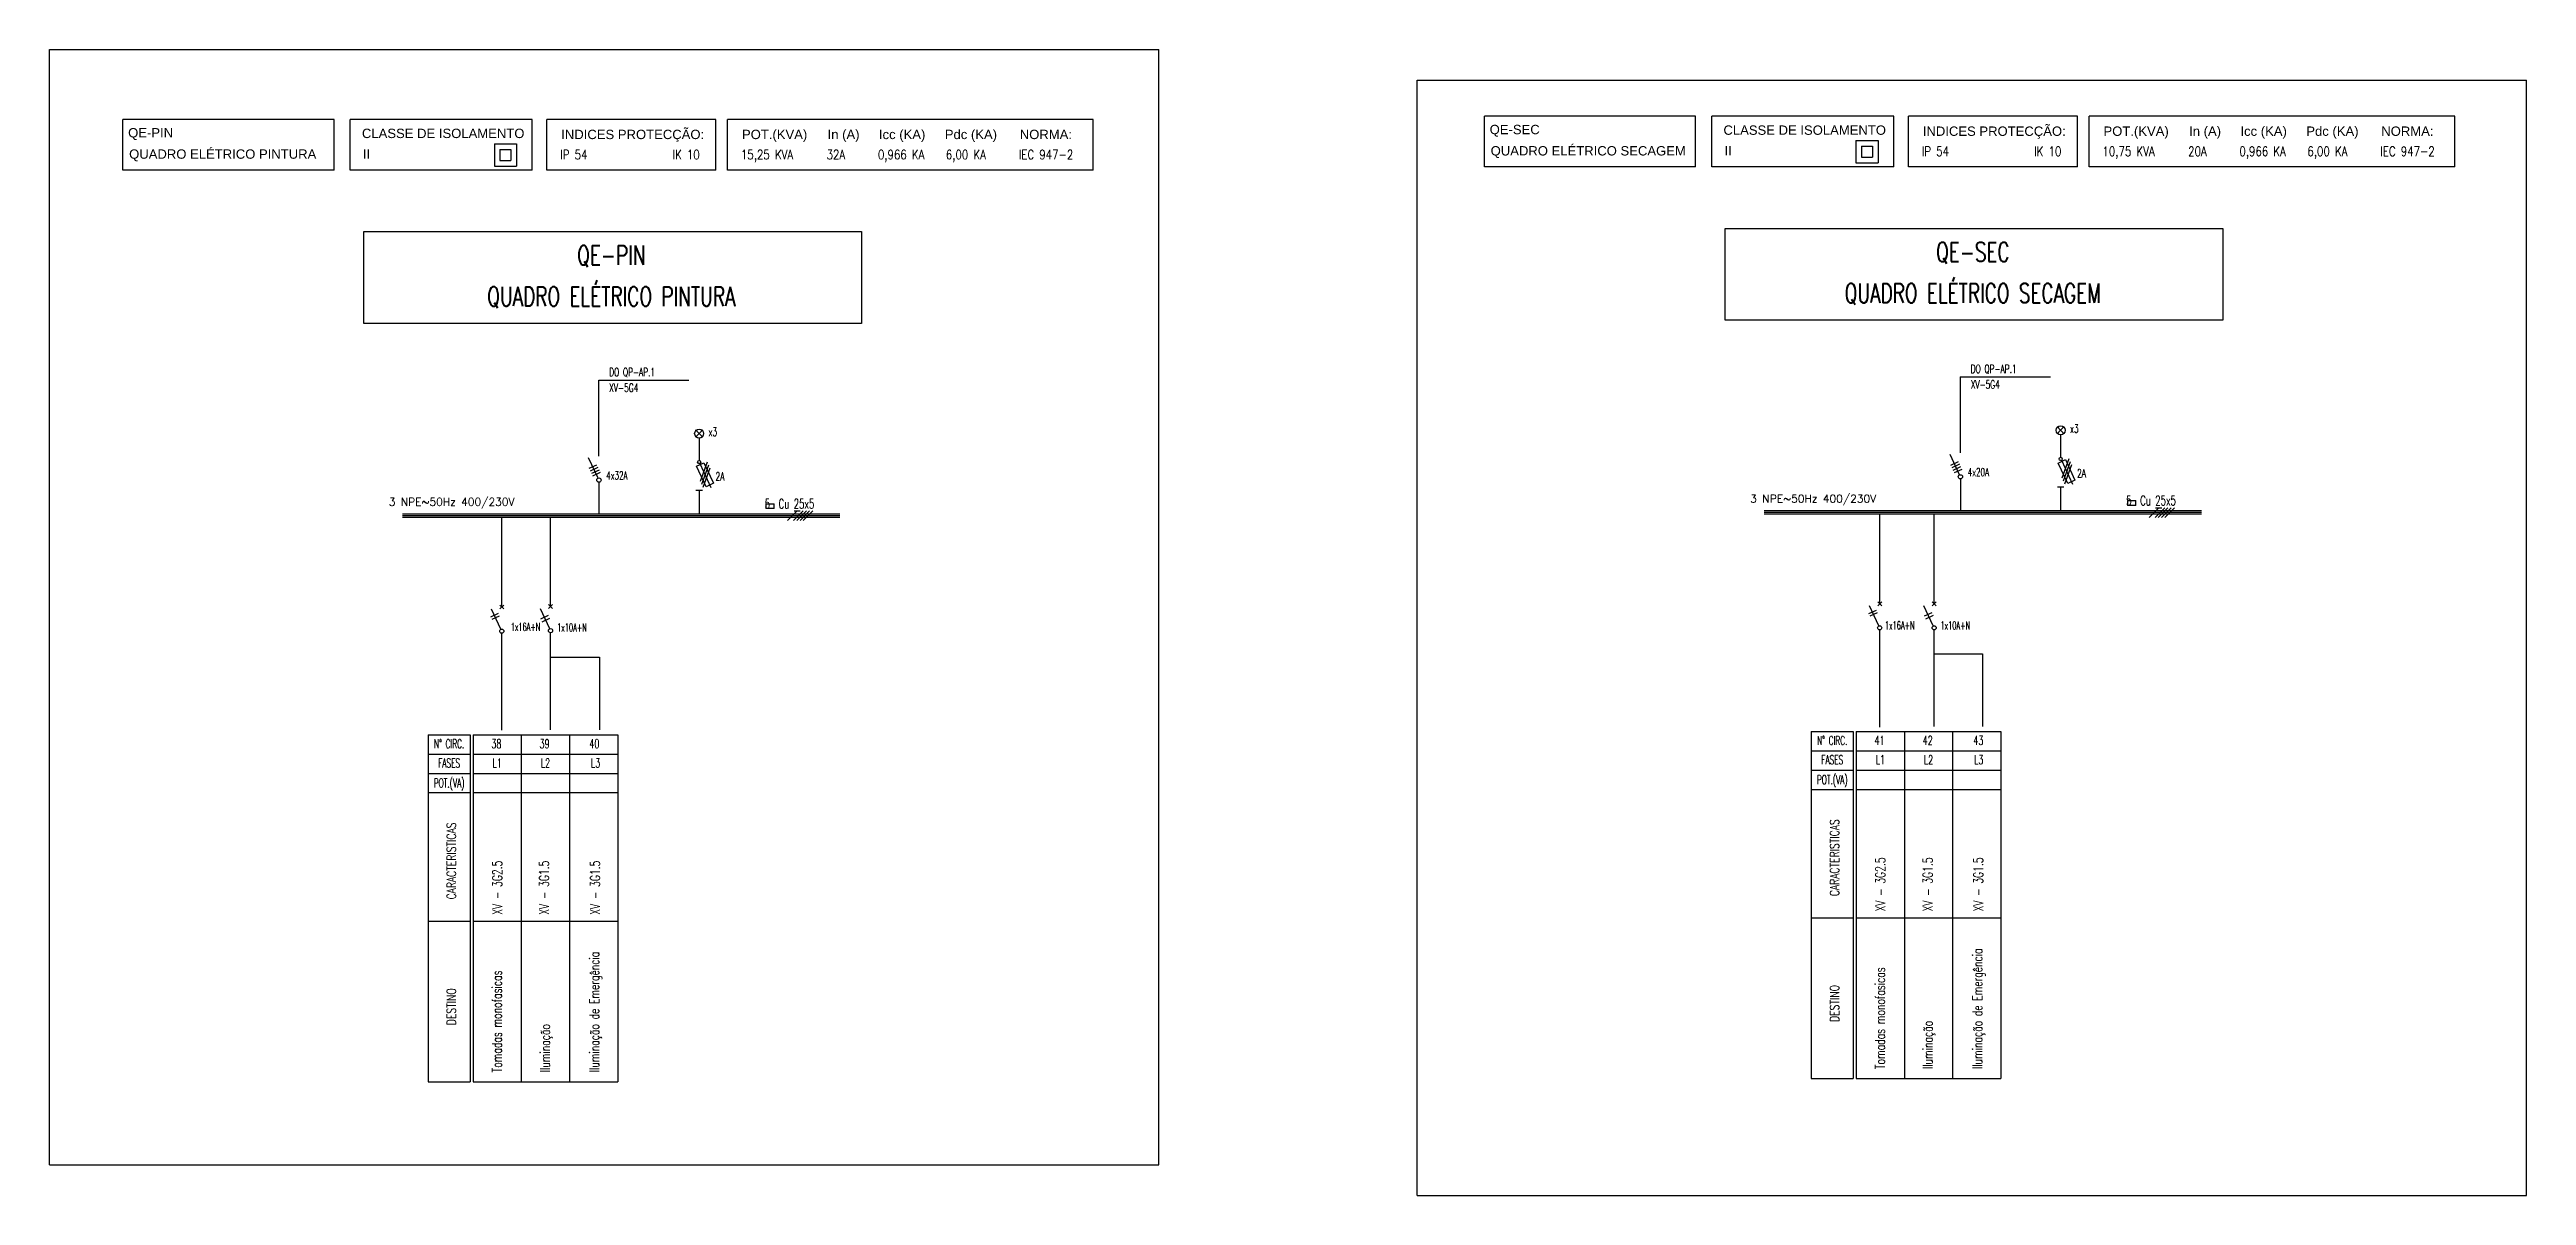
# Model space of a CAD drawing. Header units: millimetres. Extents: x -35961 to -35580, y 154458 to 154764.
# Drawn here: x -35761.7 to -35709.2, y 154515.4 to 154539.6 of the extents above; entities that cross this region are included whole.
import ezdxf
from ezdxf.enums import TextEntityAlignment as Align

# ---------------------------------------------------------------- set-up
doc = ezdxf.new("R2010")
doc.units = ezdxf.units.MM
doc.header["$MEASUREMENT"] = 0
doc.layers.add('ELÉCTRICO', color=255, linetype='Continuous')
doc.layers.add('SIMBOLOGIA', color=255, linetype='Continuous')
doc.styles.add('ARIAL', font='arial.ttf')
doc.styles.add('ROMANS', font='romans')
doc.styles.add('SIMPLEX', font='SIMPLEX')

msp = doc.modelspace()

# ---------------------------------------------------------------- texts
at = {"layer": 'SIMBOLOGIA', "style": 'ARIAL'}
for s, p in [('QE-PIN', (-35760.043, 154537.778)), ('CLASSE DE ISOLAMENTO', (-35755.091, 154537.765)), ('INDICES PROTECÇÃO:', (-35750.869, 154537.743)), ('POT.(KVA)', (-35747.041, 154537.743)), ('In (A)', (-35745.227, 154537.743)), ('Icc (KA)', (-35744.14, 154537.743)), ('Pdc (KA)', (-35742.745, 154537.743)), ('NORMA:', (-35741.157, 154537.743)), ('QE-SEC', (-35731.204, 154537.847)), ('CLASSE DE ISOLAMENTO', (-35726.252, 154537.834)), ('INDICES PROTECÇÃO:', (-35722.029, 154537.812)), ('POT.(KVA)', (-35718.202, 154537.812)), ('In (A)', (-35716.388, 154537.812)), ('Icc (KA)', (-35715.301, 154537.812)), ('Pdc (KA)', (-35713.906, 154537.812)), ('NORMA:', (-35712.318, 154537.812)), ('QUADRO ELÉTRICO PINTURA', (-35760.022, 154537.327)), ('II', (-35755.07, 154537.327)), ('QUADRO ELÉTRICO SECAGEM', (-35731.183, 154537.396)), ('II', (-35726.23, 154537.396))]:
    msp.add_text(s, height=0.198, dxfattribs=at).set_placement(p)
at = {"layer": 'SIMBOLOGIA', "color": 7, "style": 'ROMANS', "width": 0.8}
for s, p in [('IP 54', (-35750.89, 154537.316)), ('IK 10', (-35748.512, 154537.316)), ('15,25 KVA', (-35747.063, 154537.316)), ('32A', (-35745.249, 154537.316)), ('0,966 KA', (-35744.162, 154537.316)), ('6,00 KA', (-35742.723, 154537.316)), ('IEC 947-2', (-35741.178, 154537.316)), ('IP 54', (-35722.051, 154537.385)), ('IK 10', (-35719.672, 154537.385)), ('10,75 KVA', (-35718.224, 154537.385)), ('20A', (-35716.409, 154537.385)), ('0,966 KA', (-35715.323, 154537.385)), ('6,00 KA', (-35713.883, 154537.385)), ('IEC 947-2', (-35712.339, 154537.385))]:
    msp.add_text(s, height=0.198, dxfattribs=at).set_placement(p)
at = {"layer": 'SIMBOLOGIA', "style": 'SIMPLEX', "width": 0.7}
for s, height, p in [('QE-PIN', 0.4085, (-35749.809, 154535.078)), ('QE-SEC', 0.4085, (-35720.97, 154535.147)), ('QUADRO ELÉTRICO PINTURA', 0.40846, (-35749.809, 154534.207)), ('QUADRO ELÉTRICO SECAGEM', 0.40846, (-35720.97, 154534.276))]:
    msp.add_text(s, height=height, dxfattribs=at).set_placement(p, align=Align.CENTER)
at = {"layer": 'SIMBOLOGIA', "style": 'SIMPLEX', "width": 0.65}
for s, height, p in [('XV-5G4', 0.177, (-35749.853, 154532.388)), ('DO QP-AP.1', 0.177, (-35749.853, 154532.719)), ('XV-5G4', 0.177, (-35721.014, 154532.457)), ('DO QP-AP.1', 0.177, (-35721.014, 154532.788)), ('x3', 0.177, (-35747.75, 154531.454)), ('x3', 0.177, (-35718.911, 154531.524)), ('4x32A', 0.1702, (-35749.916, 154530.535)), ('2A', 0.177, (-35747.6, 154530.509)), ('4x20A', 0.1702, (-35721.077, 154530.605)), ('2A', 0.177, (-35718.761, 154530.578))]:
    msp.add_text(s, height=height, dxfattribs=at).set_placement(p)
at = {"layer": 'SIMBOLOGIA', "color": 7, "style": 'ROMANS'}
for p in [(-35754.523, 154529.977), (-35725.683, 154530.046)]:
    msp.add_text('3 NPE~50Hz 400/230V', height=0.165, dxfattribs=at).set_placement(p)
at = {"layer": 'SIMBOLOGIA', "style": 'SIMPLEX', "width": 0.65}
for p in [(-35745.508, 154529.916), (-35716.668, 154529.985)]:
    msp.add_text('5  Cu 25x5', height=0.2042, dxfattribs=at).set_placement(p, align=Align.RIGHT)
at = {"layer": 'SIMBOLOGIA', "style": 'SIMPLEX', "width": 0.6}
for s, p in [('1x16A+N', (-35751.939, 154527.496)), ('1x10A+N', (-35750.954, 154527.484)), ('1x16A+N', (-35722.831, 154527.529)), ('1x10A+N', (-35721.653, 154527.526))]:
    msp.add_text(s, height=0.1702, dxfattribs=at).set_placement(p, align=Align.TOP_LEFT)
at = {"layer": 'SIMBOLOGIA', "style": 'SIMPLEX'}
for s, width, p in [('N%%D CIRC.', 0.6, (-35753.244, 154524.936)), ('38', 0.65, (-35752.243, 154524.936)), ('39', 0.65, (-35751.222, 154524.936)), ('40', 0.65, (-35750.168, 154524.937)), ('N%%D CIRC.', 0.6, (-35723.947, 154525.005)), ('FASES', 0.6, (-35723.947, 154524.597)), ('41', 0.65, (-35722.946, 154525.005)), ('L1', 0.65, (-35722.929, 154524.597)), ('42', 0.65, (-35721.925, 154525.005)), ('L2', 0.65, (-35721.908, 154524.597)), ('43', 0.65, (-35720.852, 154525.005)), ('L3', 0.65, (-35720.845, 154524.597)), ('POT.(VA)', 0.6, (-35753.244, 154524.091)), ('FASES', 0.6, (-35753.244, 154524.527)), ('L1', 0.65, (-35752.226, 154524.527)), ('L2', 0.65, (-35751.205, 154524.527)), ('L3', 0.65, (-35750.141, 154524.527)), ('POT.(VA)', 0.6, (-35723.947, 154524.161))]:
    msp.add_text(s, height=0.1905, dxfattribs=dict(at, width=width)).set_placement(p, align=Align.MIDDLE)
at = {"layer": 'SIMBOLOGIA', "style": 'SIMPLEX', "width": 0.75}
for s, height, p in [('CARACTERISTICAS', 0.19049, (-35753.196, 154522.453)), ('CARACTERISTICAS', 0.19049, (-35723.899, 154522.522)), ('DESTINO', 0.1905, (-35753.196, 154519.366)), ('DESTINO', 0.1905, (-35723.899, 154519.436))]:
    msp.add_text(s, height=height, rotation=90, dxfattribs=at).set_placement(p, align=Align.MIDDLE)
at = {"layer": 'SIMBOLOGIA', "style": 'SIMPLEX', "width": 0.7}
for s, height, p in [('XV - 3G2.5', 0.2042, (-35752.123, 154521.314)), ('XV - 3G1.5', 0.2042, (-35751.131, 154521.314)), ('XV - 3G1.5', 0.2042, (-35750.049, 154521.314)), ('XV - 3G2.5', 0.2042, (-35722.827, 154521.383)), ('XV - 3G1.5', 0.2042, (-35721.824, 154521.383)), ('XV - 3G1.5', 0.2042, (-35720.752, 154521.383)), ('Iluminação de Emergência', 0.20423, (-35750.067, 154517.975)), ('Iluminação de Emergência', 0.20423, (-35720.77, 154518.044)), ('Tomadas monofasicas', 0.20423, (-35752.131, 154517.975)), ('Tomadas monofasicas', 0.20423, (-35722.834, 154518.044)), ('Iluminação', 0.2042, (-35751.111, 154517.975)), ('Iluminação', 0.2042, (-35721.824, 154518.044))]:
    msp.add_text(s, height=height, rotation=90, dxfattribs=at).set_placement(p)

# ---------------------------------------------------------------- linework, layer by layer
at = {"layer": 'ELÉCTRICO', "linetype": 'Continuous', "ltscale": 0.03}
for p, q in [((-35761.708, 154539.64), (-35738.211, 154539.64)), ((-35732.74, 154538.991), (-35709.243, 154538.991)), ((-35722.942, 154527.902), (-35722.942, 154529.799)), ((-35721.789, 154527.902), (-35721.789, 154529.799)), ((-35751.096, 154525.229), (-35751.096, 154527.285)), ((-35721.789, 154525.299), (-35721.789, 154527.346)), ((-35761.708, 154516.017), (-35738.211, 154516.017)), ((-35732.74, 154515.368), (-35709.243, 154515.368))]:
    msp.add_line(p, q, dxfattribs=at)
at = {"layer": 'SIMBOLOGIA', "linetype": 'Continuous', "ltscale": 0.03}
for p, q in [((-35761.708, 154516.017), (-35761.708, 154539.64)), ((-35738.211, 154516.017), (-35738.211, 154539.64)), ((-35732.74, 154515.368), (-35732.74, 154538.991)), ((-35709.243, 154515.368), (-35709.243, 154538.991)), ((-35751.096, 154526.768), (-35750.061, 154526.768)), ((-35750.061, 154526.768), (-35750.061, 154525.229)), ((-35721.789, 154526.837), (-35720.764, 154526.837)), ((-35720.764, 154526.837), (-35720.764, 154525.299))]:
    msp.add_line(p, q, dxfattribs=at)
at = {"layer": 'SIMBOLOGIA', "color": 8}
for p, q in [((-35760.153, 154537.088), (-35760.153, 154538.159)), ((-35755.681, 154538.159), (-35760.153, 154538.159)), ((-35755.681, 154537.088), (-35755.681, 154538.159)), ((-35755.34, 154537.088), (-35755.34, 154538.159)), ((-35751.484, 154538.159), (-35755.34, 154538.159)), ((-35751.484, 154537.088), (-35751.484, 154538.159)), ((-35751.174, 154537.088), (-35751.174, 154538.159)), ((-35747.594, 154538.159), (-35751.174, 154538.159)), ((-35747.594, 154537.088), (-35747.594, 154538.159)), ((-35747.346, 154537.088), (-35747.346, 154538.159)), ((-35739.601, 154538.159), (-35747.346, 154538.159)), ((-35739.601, 154537.088), (-35739.601, 154538.159)), ((-35731.314, 154537.158), (-35731.314, 154538.229)), ((-35726.842, 154538.229), (-35731.314, 154538.229)), ((-35726.842, 154537.158), (-35726.842, 154538.229)), ((-35726.501, 154537.158), (-35726.501, 154538.229)), ((-35722.644, 154538.229), (-35726.501, 154538.229)), ((-35722.644, 154537.158), (-35722.644, 154538.229)), ((-35722.334, 154537.158), (-35722.334, 154538.229)), ((-35718.755, 154538.229), (-35722.334, 154538.229)), ((-35718.755, 154537.158), (-35718.755, 154538.229)), ((-35718.507, 154537.158), (-35718.507, 154538.229)), ((-35710.762, 154538.229), (-35718.507, 154538.229)), ((-35710.762, 154537.158), (-35710.762, 154538.229)), ((-35755.681, 154537.088), (-35760.153, 154537.088)), ((-35751.484, 154537.088), (-35755.34, 154537.088)), ((-35747.594, 154537.088), (-35751.174, 154537.088)), ((-35739.601, 154537.088), (-35747.346, 154537.088)), ((-35726.842, 154537.158), (-35731.314, 154537.158)), ((-35722.644, 154537.158), (-35726.501, 154537.158)), ((-35718.755, 154537.158), (-35722.334, 154537.158)), ((-35710.762, 154537.158), (-35718.507, 154537.158))]:
    msp.add_line(p, q, dxfattribs=at)
at = {"layer": 'SIMBOLOGIA'}
for p, q in [((-35752.285, 154537.64), (-35751.818, 154537.64)), ((-35752.285, 154537.64), (-35752.285, 154537.173)), ((-35752.168, 154537.524), (-35752.168, 154537.29)), ((-35752.168, 154537.524), (-35751.934, 154537.524)), ((-35752.168, 154537.29), (-35751.934, 154537.29)), ((-35751.934, 154537.524), (-35751.934, 154537.29)), ((-35751.818, 154537.64), (-35751.818, 154537.173)), ((-35723.445, 154537.71), (-35722.978, 154537.71)), ((-35723.445, 154537.71), (-35723.445, 154537.243)), ((-35723.445, 154537.243), (-35722.978, 154537.243)), ((-35723.329, 154537.593), (-35723.329, 154537.36)), ((-35723.329, 154537.593), (-35723.095, 154537.593)), ((-35723.329, 154537.36), (-35723.095, 154537.36)), ((-35723.095, 154537.593), (-35723.095, 154537.36)), ((-35722.978, 154537.71), (-35722.978, 154537.243)), ((-35752.285, 154537.173), (-35751.818, 154537.173)), ((-35750.074, 154532.639), (-35748.164, 154532.639)), ((-35750.072, 154531.028), (-35750.072, 154532.639)), ((-35721.235, 154532.708), (-35719.325, 154532.708)), ((-35721.233, 154531.097), (-35721.233, 154532.708)), ((-35747.948, 154531.506), (-35748.025, 154531.583)), ((-35747.948, 154531.506), (-35748.025, 154531.429)), ((-35747.948, 154531.506), (-35747.871, 154531.583)), ((-35747.948, 154531.506), (-35747.871, 154531.429)), ((-35719.109, 154531.576), (-35719.186, 154531.653)), ((-35719.109, 154531.576), (-35719.186, 154531.499)), ((-35719.109, 154531.576), (-35719.032, 154531.653)), ((-35719.109, 154531.576), (-35719.032, 154531.499)), ((-35719.109, 154531.481), (-35719.109, 154531.004)), ((-35750.09, 154530.562), (-35750.29, 154530.99)), ((-35747.948, 154531.411), (-35747.948, 154530.935)), ((-35721.251, 154530.631), (-35721.451, 154531.06)), ((-35719.162, 154530.882), (-35719.007, 154530.954)), ((-35718.939, 154530.968), (-35719.087, 154530.561)), ((-35719.007, 154530.954), (-35718.806, 154530.522)), ((-35750.12, 154530.839), (-35750.282, 154530.764)), ((-35750.095, 154530.785), (-35750.256, 154530.71)), ((-35750.068, 154530.733), (-35750.23, 154530.657)), ((-35750.043, 154530.679), (-35750.205, 154530.603)), ((-35750.071, 154530.476), (-35750.071, 154529.798)), ((-35748.001, 154530.812), (-35747.847, 154530.884)), ((-35747.799, 154530.38), (-35748.001, 154530.812)), ((-35747.934, 154530.87), (-35747.698, 154530.364)), ((-35747.778, 154530.898), (-35747.926, 154530.491)), ((-35747.749, 154530.836), (-35747.897, 154530.429)), ((-35747.72, 154530.774), (-35747.868, 154530.367)), ((-35747.847, 154530.884), (-35747.645, 154530.452)), ((-35747.645, 154530.452), (-35747.799, 154530.38)), ((-35721.281, 154530.909), (-35721.442, 154530.833)), ((-35721.255, 154530.855), (-35721.417, 154530.779)), ((-35721.229, 154530.802), (-35721.391, 154530.727)), ((-35721.204, 154530.748), (-35721.366, 154530.673)), ((-35721.232, 154530.546), (-35721.232, 154529.868)), ((-35718.96, 154530.45), (-35719.162, 154530.882)), ((-35719.094, 154530.939), (-35718.859, 154530.434)), ((-35718.91, 154530.905), (-35719.058, 154530.498)), ((-35718.881, 154530.844), (-35719.029, 154530.437)), ((-35718.806, 154530.522), (-35718.96, 154530.45)), ((-35748.016, 154530.309), (-35747.88, 154530.309)), ((-35747.948, 154530.309), (-35747.948, 154529.798)), ((-35746.533, 154530.021), (-35746.356, 154530.021)), ((-35746.533, 154530.021), (-35746.533, 154529.916)), ((-35746.356, 154529.916), (-35746.533, 154529.916)), ((-35746.356, 154529.916), (-35746.356, 154530.021)), ((-35719.177, 154530.378), (-35719.041, 154530.378)), ((-35719.109, 154530.378), (-35719.109, 154529.868)), ((-35717.694, 154530.09), (-35717.517, 154530.09)), ((-35717.694, 154530.09), (-35717.694, 154529.985)), ((-35717.517, 154529.985), (-35717.694, 154529.985)), ((-35717.517, 154529.985), (-35717.517, 154530.09)), ((-35717.235, 154529.731), (-35717.031, 154529.936)), ((-35717.109, 154529.731), (-35716.905, 154529.936)), ((-35717.097, 154529.936), (-35716.965, 154529.936)), ((-35717.041, 154529.731), (-35716.836, 154529.936)), ((-35716.973, 154529.731), (-35716.768, 154529.936)), ((-35716.905, 154529.731), (-35716.7, 154529.936)), ((-35744.965, 154529.798), (-35754.231, 154529.798)), ((-35744.965, 154529.764), (-35754.231, 154529.764)), ((-35744.965, 154529.73), (-35754.231, 154529.73)), ((-35752.129, 154527.838), (-35752.129, 154529.73)), ((-35751.096, 154527.846), (-35751.096, 154529.73)), ((-35746.075, 154529.662), (-35745.87, 154529.866)), ((-35745.948, 154529.662), (-35745.744, 154529.866)), ((-35745.936, 154529.866), (-35745.805, 154529.866)), ((-35745.88, 154529.662), (-35745.676, 154529.866)), ((-35745.812, 154529.662), (-35745.608, 154529.866)), ((-35745.744, 154529.662), (-35745.539, 154529.866)), ((-35716.126, 154529.868), (-35725.392, 154529.868)), ((-35716.126, 154529.833), (-35725.392, 154529.833)), ((-35716.126, 154529.799), (-35725.392, 154529.799)), ((-35752.088, 154527.791), (-35752.171, 154527.874)), ((-35752.171, 154527.791), (-35752.088, 154527.874)), ((-35751.054, 154527.799), (-35751.137, 154527.882)), ((-35751.137, 154527.799), (-35751.054, 154527.882)), ((-35722.96, 154527.43), (-35723.158, 154527.854)), ((-35722.9, 154527.86), (-35722.983, 154527.943)), ((-35722.983, 154527.86), (-35722.9, 154527.943)), ((-35721.807, 154527.43), (-35722.005, 154527.854)), ((-35721.747, 154527.86), (-35721.83, 154527.943)), ((-35721.83, 154527.86), (-35721.747, 154527.943)), ((-35752.206, 154527.692), (-35752.366, 154527.617)), ((-35752.148, 154527.361), (-35752.345, 154527.785)), ((-35752.181, 154527.641), (-35752.341, 154527.566)), ((-35752.129, 154525.221), (-35752.129, 154527.277)), ((-35751.114, 154527.37), (-35751.312, 154527.793)), ((-35751.147, 154527.649), (-35751.307, 154527.575)), ((-35751.119, 154527.588), (-35751.279, 154527.513)), ((-35723.019, 154527.761), (-35723.178, 154527.687)), ((-35722.993, 154527.71), (-35723.153, 154527.636)), ((-35722.942, 154525.29), (-35722.942, 154527.346)), ((-35721.84, 154527.71), (-35722, 154527.636)), ((-35721.812, 154527.649), (-35721.971, 154527.574))]:
    msp.add_line(p, q, dxfattribs=at)
at = {"layer": 'SIMBOLOGIA', "linetype": 'Continuous'}
for p, q in [((-35724.392, 154525.196), (-35724.392, 154517.843)), ((-35724.392, 154525.196), (-35723.503, 154525.196)), ((-35723.503, 154525.196), (-35723.503, 154517.843)), ((-35723.439, 154525.196), (-35721.397, 154525.196)), ((-35723.439, 154525.196), (-35723.439, 154517.843)), ((-35722.418, 154525.196), (-35722.418, 154517.843)), ((-35721.397, 154525.196), (-35721.397, 154517.843)), ((-35721.397, 154525.196), (-35720.376, 154525.196)), ((-35720.376, 154525.196), (-35720.376, 154517.843)), ((-35753.689, 154525.126), (-35753.689, 154517.774)), ((-35753.689, 154525.126), (-35752.8, 154525.126)), ((-35753.689, 154524.718), (-35752.8, 154524.718)), ((-35752.8, 154525.126), (-35752.8, 154517.774)), ((-35752.736, 154525.126), (-35750.694, 154525.126)), ((-35752.736, 154525.126), (-35752.736, 154517.774)), ((-35752.736, 154524.718), (-35750.694, 154524.718)), ((-35751.715, 154525.126), (-35751.715, 154517.774)), ((-35750.694, 154525.126), (-35750.694, 154517.774)), ((-35750.694, 154525.126), (-35749.673, 154525.126)), ((-35750.694, 154524.718), (-35749.673, 154524.718)), ((-35749.673, 154525.126), (-35749.673, 154517.774)), ((-35724.392, 154524.787), (-35723.503, 154524.787)), ((-35723.439, 154524.787), (-35721.397, 154524.787)), ((-35721.397, 154524.787), (-35720.376, 154524.787)), ((-35753.689, 154524.309), (-35752.8, 154524.309)), ((-35752.736, 154524.309), (-35750.694, 154524.309)), ((-35750.694, 154524.309), (-35749.673, 154524.309)), ((-35724.392, 154524.379), (-35723.503, 154524.379)), ((-35723.439, 154524.379), (-35721.397, 154524.379)), ((-35721.397, 154524.379), (-35720.376, 154524.379)), ((-35753.689, 154523.901), (-35752.8, 154523.901)), ((-35752.736, 154523.901), (-35750.694, 154523.901)), ((-35750.694, 154523.901), (-35749.673, 154523.901)), ((-35724.392, 154523.97), (-35723.503, 154523.97)), ((-35723.439, 154523.97), (-35721.397, 154523.97)), ((-35721.397, 154523.97), (-35720.376, 154523.97)), ((-35753.689, 154521.178), (-35752.8, 154521.178)), ((-35752.736, 154521.178), (-35750.694, 154521.178)), ((-35750.694, 154521.178), (-35749.673, 154521.178)), ((-35724.392, 154521.247), (-35723.503, 154521.247)), ((-35723.439, 154521.247), (-35721.397, 154521.247)), ((-35721.397, 154521.247), (-35720.376, 154521.247)), ((-35724.392, 154517.843), (-35723.503, 154517.843)), ((-35723.439, 154517.843), (-35721.397, 154517.843)), ((-35721.397, 154517.843), (-35720.376, 154517.843)), ((-35753.689, 154517.774), (-35752.8, 154517.774)), ((-35752.736, 154517.774), (-35750.694, 154517.774)), ((-35750.694, 154517.774), (-35749.673, 154517.774))]:
    msp.add_line(p, q, dxfattribs=at)
at = {"layer": 'SIMBOLOGIA'}
for points in [[(-35755.051, 154535.783), (-35744.512, 154535.783), (-35744.512, 154533.838), (-35755.051, 154533.838)], [(-35726.212, 154535.853), (-35715.673, 154535.853), (-35715.673, 154533.908), (-35726.212, 154533.908)]]:
    msp.add_lwpolyline(points, close=True, dxfattribs=at)
for centre, radius in [((-35747.948, 154531.506), 0.0953), ((-35719.109, 154531.576), 0.0953), ((-35719.109, 154530.97), 0.034), ((-35750.071, 154530.521), 0.0447), ((-35747.948, 154530.901), 0.034), ((-35721.232, 154530.59), 0.0447), ((-35752.129, 154527.321), 0.0441), ((-35751.096, 154527.33), 0.0441), ((-35722.942, 154527.391), 0.0441), ((-35721.789, 154527.391), 0.0441)]:
    msp.add_circle(centre, radius, dxfattribs=at)

msp.set_redraw_order([(e.dxf.handle, doc.entitydb.next_handle()) for e in msp.query("TEXT MTEXT ATTDEF DIMENSION ARC_DIMENSION")])  # texts and dimensions are drawn at this point

doc.saveas('drawing.dxf')
